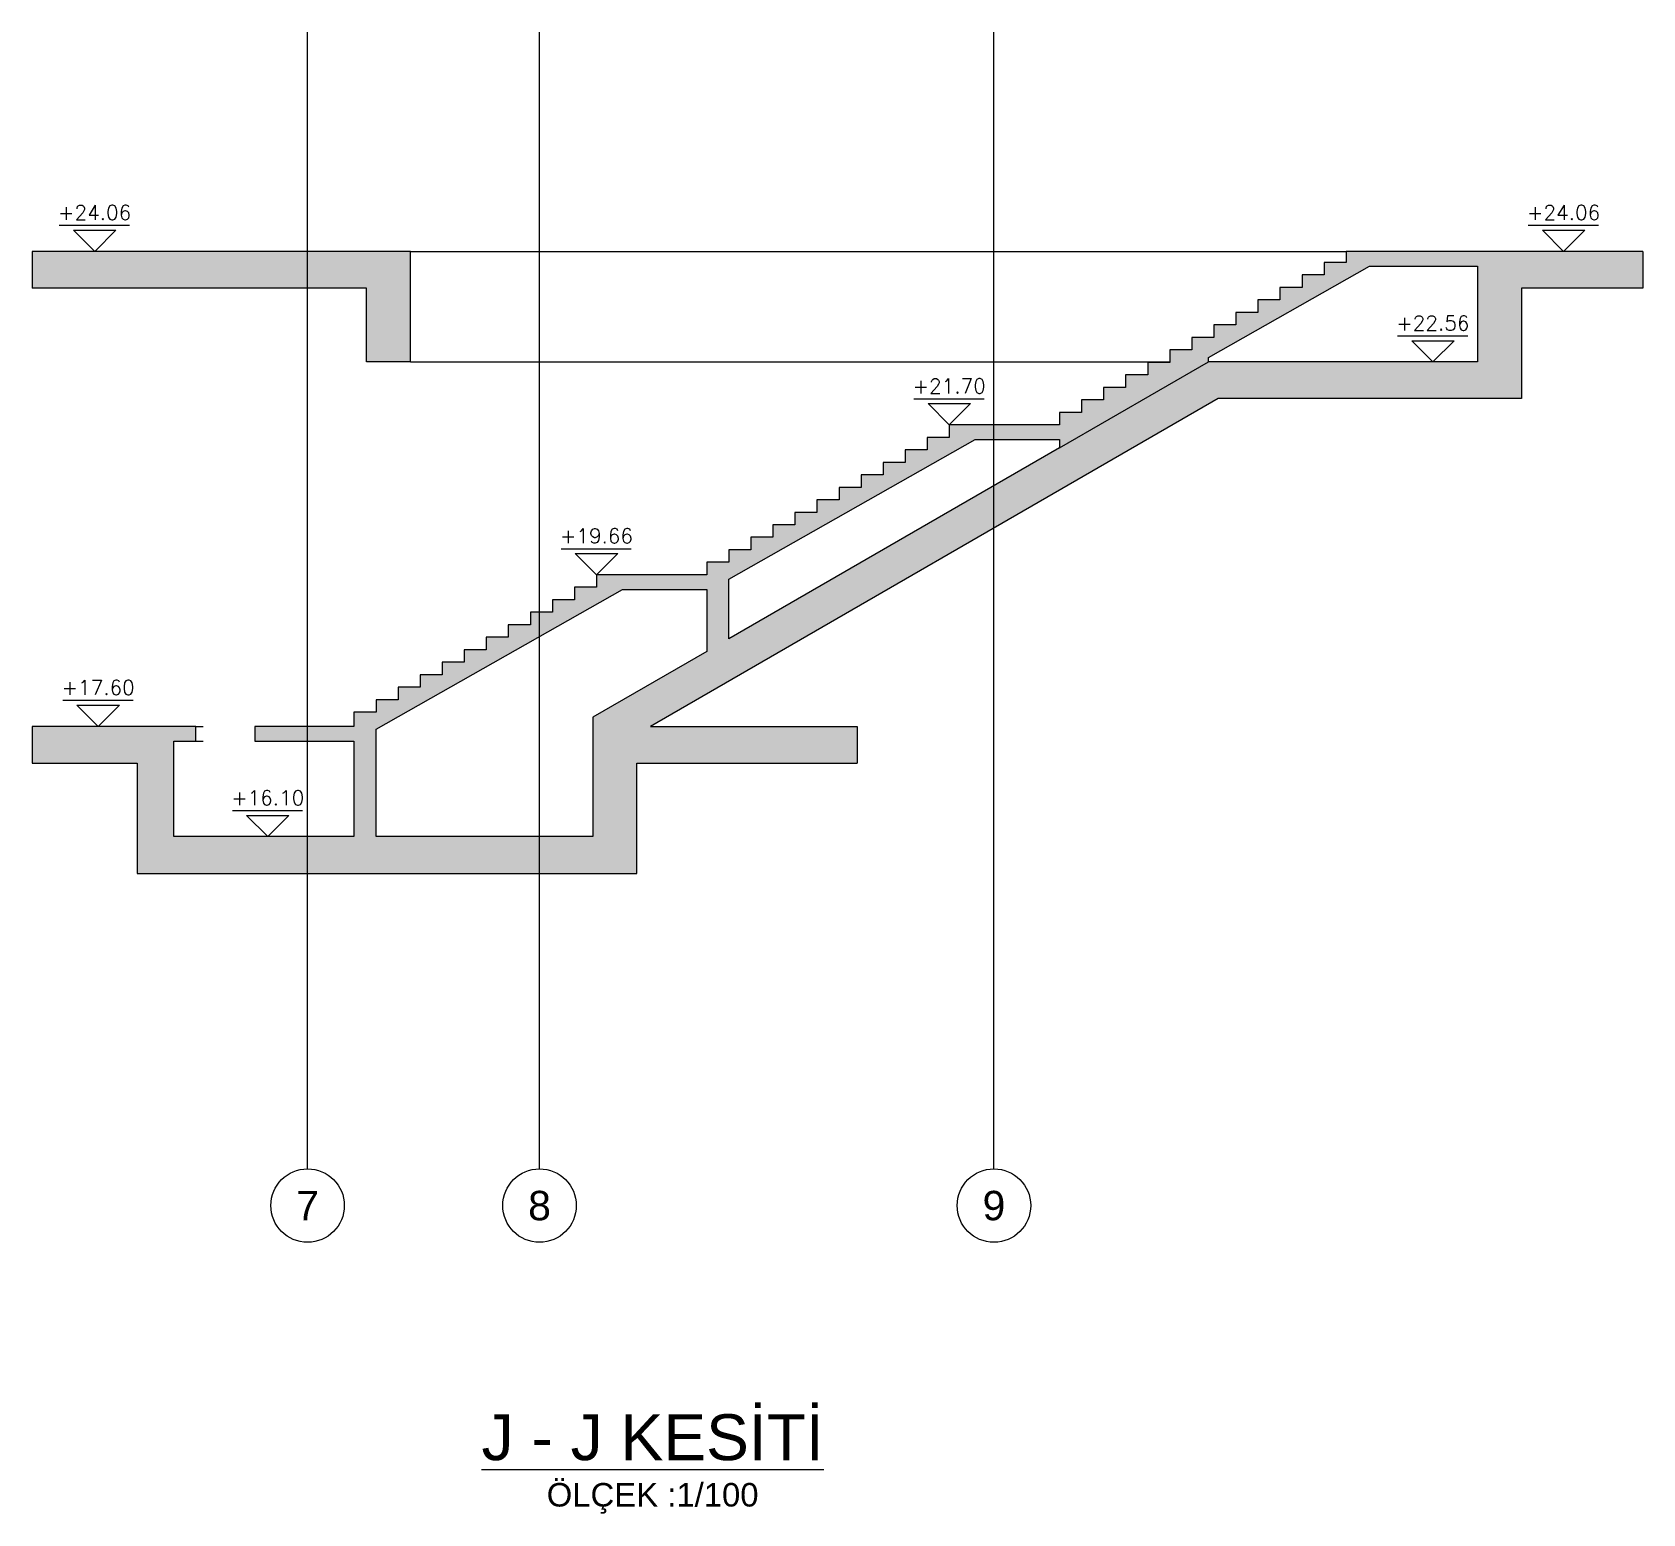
# Model space of a CAD drawing. Header units: millimetres. Extents: x 400408 to 401352, y 4543980 to 4544157.
# Drawn here: x 401279.72 to 401301.64, y 4544028.25 to 4544048.41 of the extents above; entities that cross this region are included whole.
import ezdxf
from ezdxf.enums import TextEntityAlignment as Align

# ---------------------------------------------------------------- set-up
doc = ezdxf.new("R2010")
doc.units = ezdxf.units.MM
for name, pattern in [('AKS', [3, 2.5, -0.25, 0, -0.25]), ('CIZGI', [0.4, 0.25, -0.15]), ('CONTINU', [0]), ('Dot', [4, 0, -4])]:
    doc.linetypes.add(name, pattern=pattern)
for name, color, linetype in [('aks prota', 2, 'AKS'), ('caks prota', 4, 'Continuous'), ('görünüş prota', 4, 'Continuous'), ('kesik prota', 2, 'CIZGI'), ('kesit prota', 1, 'Continuous'), ('kesit tarama prota', 252, 'Continuous'), ('kot prota', 4, 'Continuous'), ('PRT-CST-rc_level', 6, 'Continuous'), ('PRT-CST-rc_levermark', 4, 'Continuous'), ('t35 prota', 3, 'Continuous'), ('taks prota', 7, 'Continuous'), ('tplan prota', 7, 'Continuous')]:
    doc.layers.add(name, color=color, linetype=linetype)
doc.styles.add('Arial', font='Arial.ttf')
doc.styles.add('OLCU', font='romanstw.shx')
doc.styles.add('TAKS', font='Arial Unicode.ttf')

msp = doc.modelspace()

# ---------------------------------------------------------------- texts
at = {"layer": 't35 prota', "style": 'Arial'}
msp.add_text('ÖLÇEK :1/100', height=0.32, dxfattribs=at).set_placement((401288.165, 4544028.496), align=Align.MIDDLE)
at = {"layer": 'taks prota', "style": 'TAKS'}
for s, p in [('7', (401283.47, 4544032.446)), ('8', (401286.626, 4544032.446)), ('9', (401292.809, 4544032.446))]:
    msp.add_text(s, height=0.4, dxfattribs=at).set_placement(p, align=Align.MIDDLE_CENTER)
at = {"layer": 'tplan prota', "style": 'Arial'}
msp.add_text('%%UJ - J KESİTİ', height=0.625, dxfattribs=at).set_placement((401288.165, 4544029.371), align=Align.MIDDLE)

# ---------------------------------------------------------------- blocks, each defined once
blk = doc.blocks.new('KOTK5')
at = {"layer": 'PRT-CST-rc_levermark'}
blk.add_line((216.7, 160), (-213.3, 160), dxfattribs=at)
blk.add_lwpolyline([(130, 130), (-130, 130), (0, 0)], close=True, dxfattribs=at)
at = {"layer": 'PRT-CST-rc_level', "style": 'OLCU'}
blk.add_attdef('000.00', text='', height=90, dxfattribs=at).set_placement((0, 193.1), align=Align.CENTER)

# ---------------------------------------------------------------- hatches: boundary and pattern name
at = {"layer": 'kesit tarama prota'}
h = msp.add_hatch(color=256, dxfattribs=at)
h.dxf.hatch_style = 1
h.paths.add_polyline_path([(401284.871, 4544045.429), (401279.723, 4544045.429), (401279.723, 4544044.929), (401284.271, 4544044.929), (401284.271, 4544043.929), (401284.871, 4544043.929)])
h = msp.add_hatch(color=256, dxfattribs=at)
h.dxf.hatch_style = 1
h.paths.add_polyline_path([(401299.989, 4544044.929), (401301.638, 4544044.929), (401301.638, 4544045.429), (401297.601, 4544045.429), (401297.601, 4544045.279), (401297.301, 4544045.279), (401297.301, 4544045.109), (401297.001, 4544045.109), (401297.001, 4544044.939), (401296.701, 4544044.939), (401296.701, 4544044.769), (401296.401, 4544044.769), (401296.401, 4544044.599), (401296.101, 4544044.599), (401296.101, 4544044.429), (401295.801, 4544044.429), (401295.801, 4544044.259), (401295.501, 4544044.259), (401295.501, 4544044.089), (401295.201, 4544044.089), (401295.201, 4544043.919), (401294.901, 4544043.919), (401294.901, 4544043.749), (401294.601, 4544043.749), (401294.601, 4544043.579), (401294.301, 4544043.579), (401294.301, 4544043.409), (401294.001, 4544043.409), (401294.001, 4544043.239), (401293.701, 4544043.239), (401293.701, 4544043.069), (401292.201, 4544043.069), (401292.201, 4544042.899), (401291.901, 4544042.899), (401291.901, 4544042.729), (401291.601, 4544042.729), (401291.601, 4544042.559), (401291.301, 4544042.559), (401291.301, 4544042.389), (401291.001, 4544042.389), (401291.001, 4544042.219), (401290.701, 4544042.219), (401290.701, 4544042.049), (401290.401, 4544042.049), (401290.401, 4544041.879), (401290.101, 4544041.879), (401290.101, 4544041.709), (401289.801, 4544041.709), (401289.801, 4544041.539), (401289.501, 4544041.539), (401289.501, 4544041.369), (401289.201, 4544041.369), (401289.201, 4544041.199), (401288.901, 4544041.199), (401288.901, 4544041.029), (401287.401, 4544041.029), (401287.401, 4544040.859), (401287.101, 4544040.859), (401287.101, 4544040.689), (401286.801, 4544040.689), (401286.801, 4544040.519), (401286.501, 4544040.519), (401286.501, 4544040.349), (401286.201, 4544040.349), (401286.201, 4544040.179), (401285.901, 4544040.179), (401285.901, 4544040.009), (401285.601, 4544040.009), (401285.601, 4544039.839), (401285.301, 4544039.839), (401285.301, 4544039.669), (401285.001, 4544039.669), (401285.001, 4544039.499), (401284.701, 4544039.499), (401284.701, 4544039.329), (401284.401, 4544039.329), (401284.401, 4544039.159), (401284.101, 4544039.159), (401284.101, 4544038.966), (401282.75, 4544038.966), (401282.75, 4544038.766), (401284.101, 4544038.766), (401284.101, 4544037.466), (401281.65, 4544037.466), (401281.65, 4544038.766), (401281.95, 4544038.766), (401281.95, 4544038.966), (401279.723, 4544038.966), (401279.723, 4544038.466), (401281.15, 4544038.466), (401281.15, 4544036.966), (401287.95, 4544036.966), (401287.95, 4544037.666), (401287.35, 4544037.666), (401287.35, 4544037.466), (401284.401, 4544037.466), (401284.401, 4544038.929), (401287.754, 4544040.829), (401288.901, 4544040.829), (401288.901, 4544039.985), (401287.35, 4544039.09), (401287.35, 4544037.666), (401287.95, 4544037.666), (401287.95, 4544038.466), (401290.946, 4544038.466), (401290.946, 4544038.966), (401288.136, 4544038.966), (401295.861, 4544043.426), (401299.989, 4544043.426)])
h.paths.add_polyline_path([(401295.727, 4544043.926), (401295.727, 4544043.988), (401297.919, 4544045.229), (401299.389, 4544045.229), (401299.389, 4544043.926)], flags=16)
h.paths.add_polyline_path([(401293.701, 4544042.869), (401293.701, 4544042.756), (401289.201, 4544040.158), (401289.201, 4544040.969), (401292.554, 4544042.869)], flags=16)

# ---------------------------------------------------------------- linework, layer by layer
at = {"layer": 'aks prota', "ltscale": 10}
for p, q in [((401283.467, 4544032.946), (401283.467, 4544048.412)), ((401286.627, 4544032.946), (401286.627, 4544048.412)), ((401292.807, 4544032.946), (401292.807, 4544048.412))]:
    msp.add_line(p, q, dxfattribs=at)
at = {"layer": 'caks prota', "ltscale": 0.05}
for centre in [(401283.47, 4544032.446), (401286.626, 4544032.446), (401292.809, 4544032.446)]:
    msp.add_circle(centre, 0.5, dxfattribs=at)
at = {"layer": 'görünüş prota'}
for points in [[(401284.871, 4544045.429), (401297.601, 4544045.429)], [(401284.871, 4544043.929), (401295.201, 4544043.929)]]:
    msp.add_lwpolyline(points, dxfattribs=at)
at = {"layer": 'görünüş prota', "color": 4, "linetype": 'Dot'}
for points in [[(401281.95, 4544038.966), (401282.75, 4544038.966)], [(401281.95, 4544038.766), (401282.75, 4544038.766)]]:
    msp.add_lwpolyline(points, dxfattribs=at)
at = {"layer": 'kesik prota', "ltscale": 10}
for points in [[(401279.723, 4544045.429), (401279.723, 4544044.929)], [(401301.638, 4544045.429), (401301.638, 4544044.929)], [(401293.701, 4544042.756), (401295.727, 4544043.926)], [(401279.723, 4544038.966), (401279.723, 4544038.466)], [(401290.946, 4544038.966), (401290.946, 4544038.466)]]:
    msp.add_lwpolyline(points, dxfattribs=at)
at = {"layer": 'kesit prota'}
for p, q in [((401284.871, 4544043.929), (401284.871, 4544045.429)), ((401284.271, 4544043.929), (401284.271, 4544044.929))]:
    msp.add_line(p, q, dxfattribs=at)
for points in [[(401284.871, 4544045.429), (401279.723, 4544045.429)], [(401301.638, 4544045.429), (401297.601, 4544045.429), (401297.601, 4544045.279), (401297.301, 4544045.279), (401297.301, 4544045.109), (401297.001, 4544045.109), (401297.001, 4544044.939), (401296.701, 4544044.939), (401296.701, 4544044.769), (401296.401, 4544044.769), (401296.401, 4544044.599), (401296.101, 4544044.599), (401296.101, 4544044.429), (401295.801, 4544044.429), (401295.801, 4544044.259), (401295.501, 4544044.259), (401295.501, 4544044.089), (401295.201, 4544044.089), (401295.201, 4544043.919), (401294.901, 4544043.919), (401294.901, 4544043.749), (401294.601, 4544043.749), (401294.601, 4544043.579), (401294.301, 4544043.579), (401294.301, 4544043.409), (401294.001, 4544043.409), (401294.001, 4544043.239), (401293.701, 4544043.239), (401293.701, 4544043.069), (401292.201, 4544043.069), (401292.201, 4544042.899), (401291.901, 4544042.899), (401291.901, 4544042.729), (401291.601, 4544042.729), (401291.601, 4544042.559), (401291.301, 4544042.559), (401291.301, 4544042.389), (401291.001, 4544042.389), (401291.001, 4544042.219), (401290.701, 4544042.219), (401290.701, 4544042.049), (401290.401, 4544042.049), (401290.401, 4544041.879), (401290.101, 4544041.879), (401290.101, 4544041.709), (401289.801, 4544041.709), (401289.801, 4544041.539), (401289.501, 4544041.539), (401289.501, 4544041.369), (401289.201, 4544041.369), (401289.201, 4544041.199), (401288.901, 4544041.199), (401288.901, 4544041.029), (401287.401, 4544041.029), (401287.401, 4544040.859), (401287.101, 4544040.859), (401287.101, 4544040.689), (401286.801, 4544040.689), (401286.801, 4544040.519), (401286.501, 4544040.519), (401286.501, 4544040.349), (401286.201, 4544040.349), (401286.201, 4544040.179), (401285.901, 4544040.179), (401285.901, 4544040.009), (401285.601, 4544040.009), (401285.601, 4544039.839), (401285.301, 4544039.839), (401285.301, 4544039.669), (401285.001, 4544039.669), (401285.001, 4544039.499), (401284.701, 4544039.499), (401284.701, 4544039.329), (401284.401, 4544039.329), (401284.401, 4544039.159), (401284.101, 4544039.159), (401284.101, 4544038.966), (401282.75, 4544038.966), (401282.75, 4544038.766), (401284.101, 4544038.766), (401284.101, 4544037.466)], [(401284.271, 4544044.929), (401279.723, 4544044.929)], [(401301.638, 4544044.929), (401299.989, 4544044.929), (401299.989, 4544043.426), (401295.861, 4544043.426), (401288.136, 4544038.966), (401290.946, 4544038.966)], [(401284.871, 4544043.929), (401284.271, 4544043.929)], [(401284.098, 4544037.466), (401281.65, 4544037.466), (401281.65, 4544038.766), (401281.95, 4544038.766), (401281.95, 4544038.966), (401279.723, 4544038.966)], [(401279.723, 4544038.466), (401281.15, 4544038.466), (401281.15, 4544036.966), (401287.95, 4544036.966), (401287.95, 4544038.466), (401290.946, 4544038.466)]]:
    msp.add_lwpolyline(points, dxfattribs=at)
for points in [[(401295.727, 4544043.988), (401297.919, 4544045.229), (401299.389, 4544045.229), (401299.389, 4544043.926), (401295.727, 4544043.926)], [(401289.201, 4544040.969), (401292.554, 4544042.869), (401293.701, 4544042.869), (401293.701, 4544042.756), (401289.201, 4544040.158)], [(401288.901, 4544040.829), (401288.901, 4544039.985), (401287.35, 4544039.09), (401287.35, 4544037.466), (401284.401, 4544037.466), (401284.401, 4544038.929), (401287.754, 4544040.829)]]:
    msp.add_lwpolyline(points, close=True, dxfattribs=at)

# ---------------------------------------------------------------- block references
at = {"layer": 'kot prota', "linetype": 'CONTINU', "ltscale": 0.1}
ref = msp.add_blockref('KOTK5', (401280.573, 4544045.429), dxfattribs=dict(at, xscale=-0.002222222222222222, yscale=0.002222222222222222, zscale=0.002222222222222222, rotation=359.9999999999036))
ref.add_attrib('000.00', '+24.06', dxfattribs={"layer": 'PRT-CST-rc_level', "height": 0.2, "style": 'OLCU'}).set_placement((401280.573, 4544045.858), align=Align.CENTER)
ref = msp.add_blockref('KOTK5', (401300.561, 4544045.429), dxfattribs=dict(at, xscale=-0.002222222222222222, yscale=0.002222222222222222, zscale=0.002222222222222222, rotation=359.9999999999036))
ref.add_attrib('000.00', '+24.06', dxfattribs={"layer": 'PRT-CST-rc_level', "height": 0.2, "style": 'OLCU'}).set_placement((401300.561, 4544045.858), align=Align.CENTER)
ref = msp.add_blockref('KOTK5', (401298.782, 4544043.926), dxfattribs=dict(at, xscale=-0.002222222222222222, yscale=0.002222222222222222, zscale=0.002222222222222222, rotation=359.9999999999036))
ref.add_attrib('000.00', '+22.56', dxfattribs={"layer": 'PRT-CST-rc_level', "height": 0.2, "style": 'OLCU'}).set_placement((401298.782, 4544044.355), align=Align.CENTER)
ref = msp.add_blockref('KOTK5', (401292.201, 4544043.069), dxfattribs=dict(at, xscale=-0.002222222222222222, yscale=0.002222222222222222, zscale=0.002222222222222222, rotation=359.9999999999036))
ref.add_attrib('000.00', '+21.70', dxfattribs={"layer": 'PRT-CST-rc_level', "height": 0.2, "style": 'OLCU'}).set_placement((401292.201, 4544043.498), align=Align.CENTER)
ref = msp.add_blockref('KOTK5', (401287.401, 4544041.029), dxfattribs=dict(at, xscale=-0.002222222222222222, yscale=0.002222222222222222, zscale=0.002222222222222222, rotation=359.9999999999036))
ref.add_attrib('000.00', '+19.66', dxfattribs={"layer": 'PRT-CST-rc_level', "height": 0.2, "style": 'OLCU'}).set_placement((401287.401, 4544041.458), align=Align.CENTER)
ref = msp.add_blockref('KOTK5', (401280.621, 4544038.966), dxfattribs=dict(at, xscale=-0.002222222222222222, yscale=0.002222222222222222, zscale=0.002222222222222222, rotation=359.9999999999036))
ref.add_attrib('000.00', '+17.60', dxfattribs={"layer": 'PRT-CST-rc_level', "height": 0.2, "style": 'OLCU'}).set_placement((401280.621, 4544039.395), align=Align.CENTER)
ref = msp.add_blockref('KOTK5', (401282.928, 4544037.466), dxfattribs=dict(at, xscale=-0.002222222222222222, yscale=0.002222222222222222, zscale=0.002222222222222222, rotation=359.9999999999036))
ref.add_attrib('000.00', '+16.10', dxfattribs={"layer": 'PRT-CST-rc_level', "height": 0.2, "style": 'OLCU'}).set_placement((401282.928, 4544037.895), align=Align.CENTER)

msp.set_redraw_order([(e.dxf.handle, doc.entitydb.next_handle()) for e in msp.query("TEXT MTEXT ATTDEF DIMENSION ARC_DIMENSION")])  # texts and dimensions are drawn at this point

doc.saveas('drawing.dxf')
